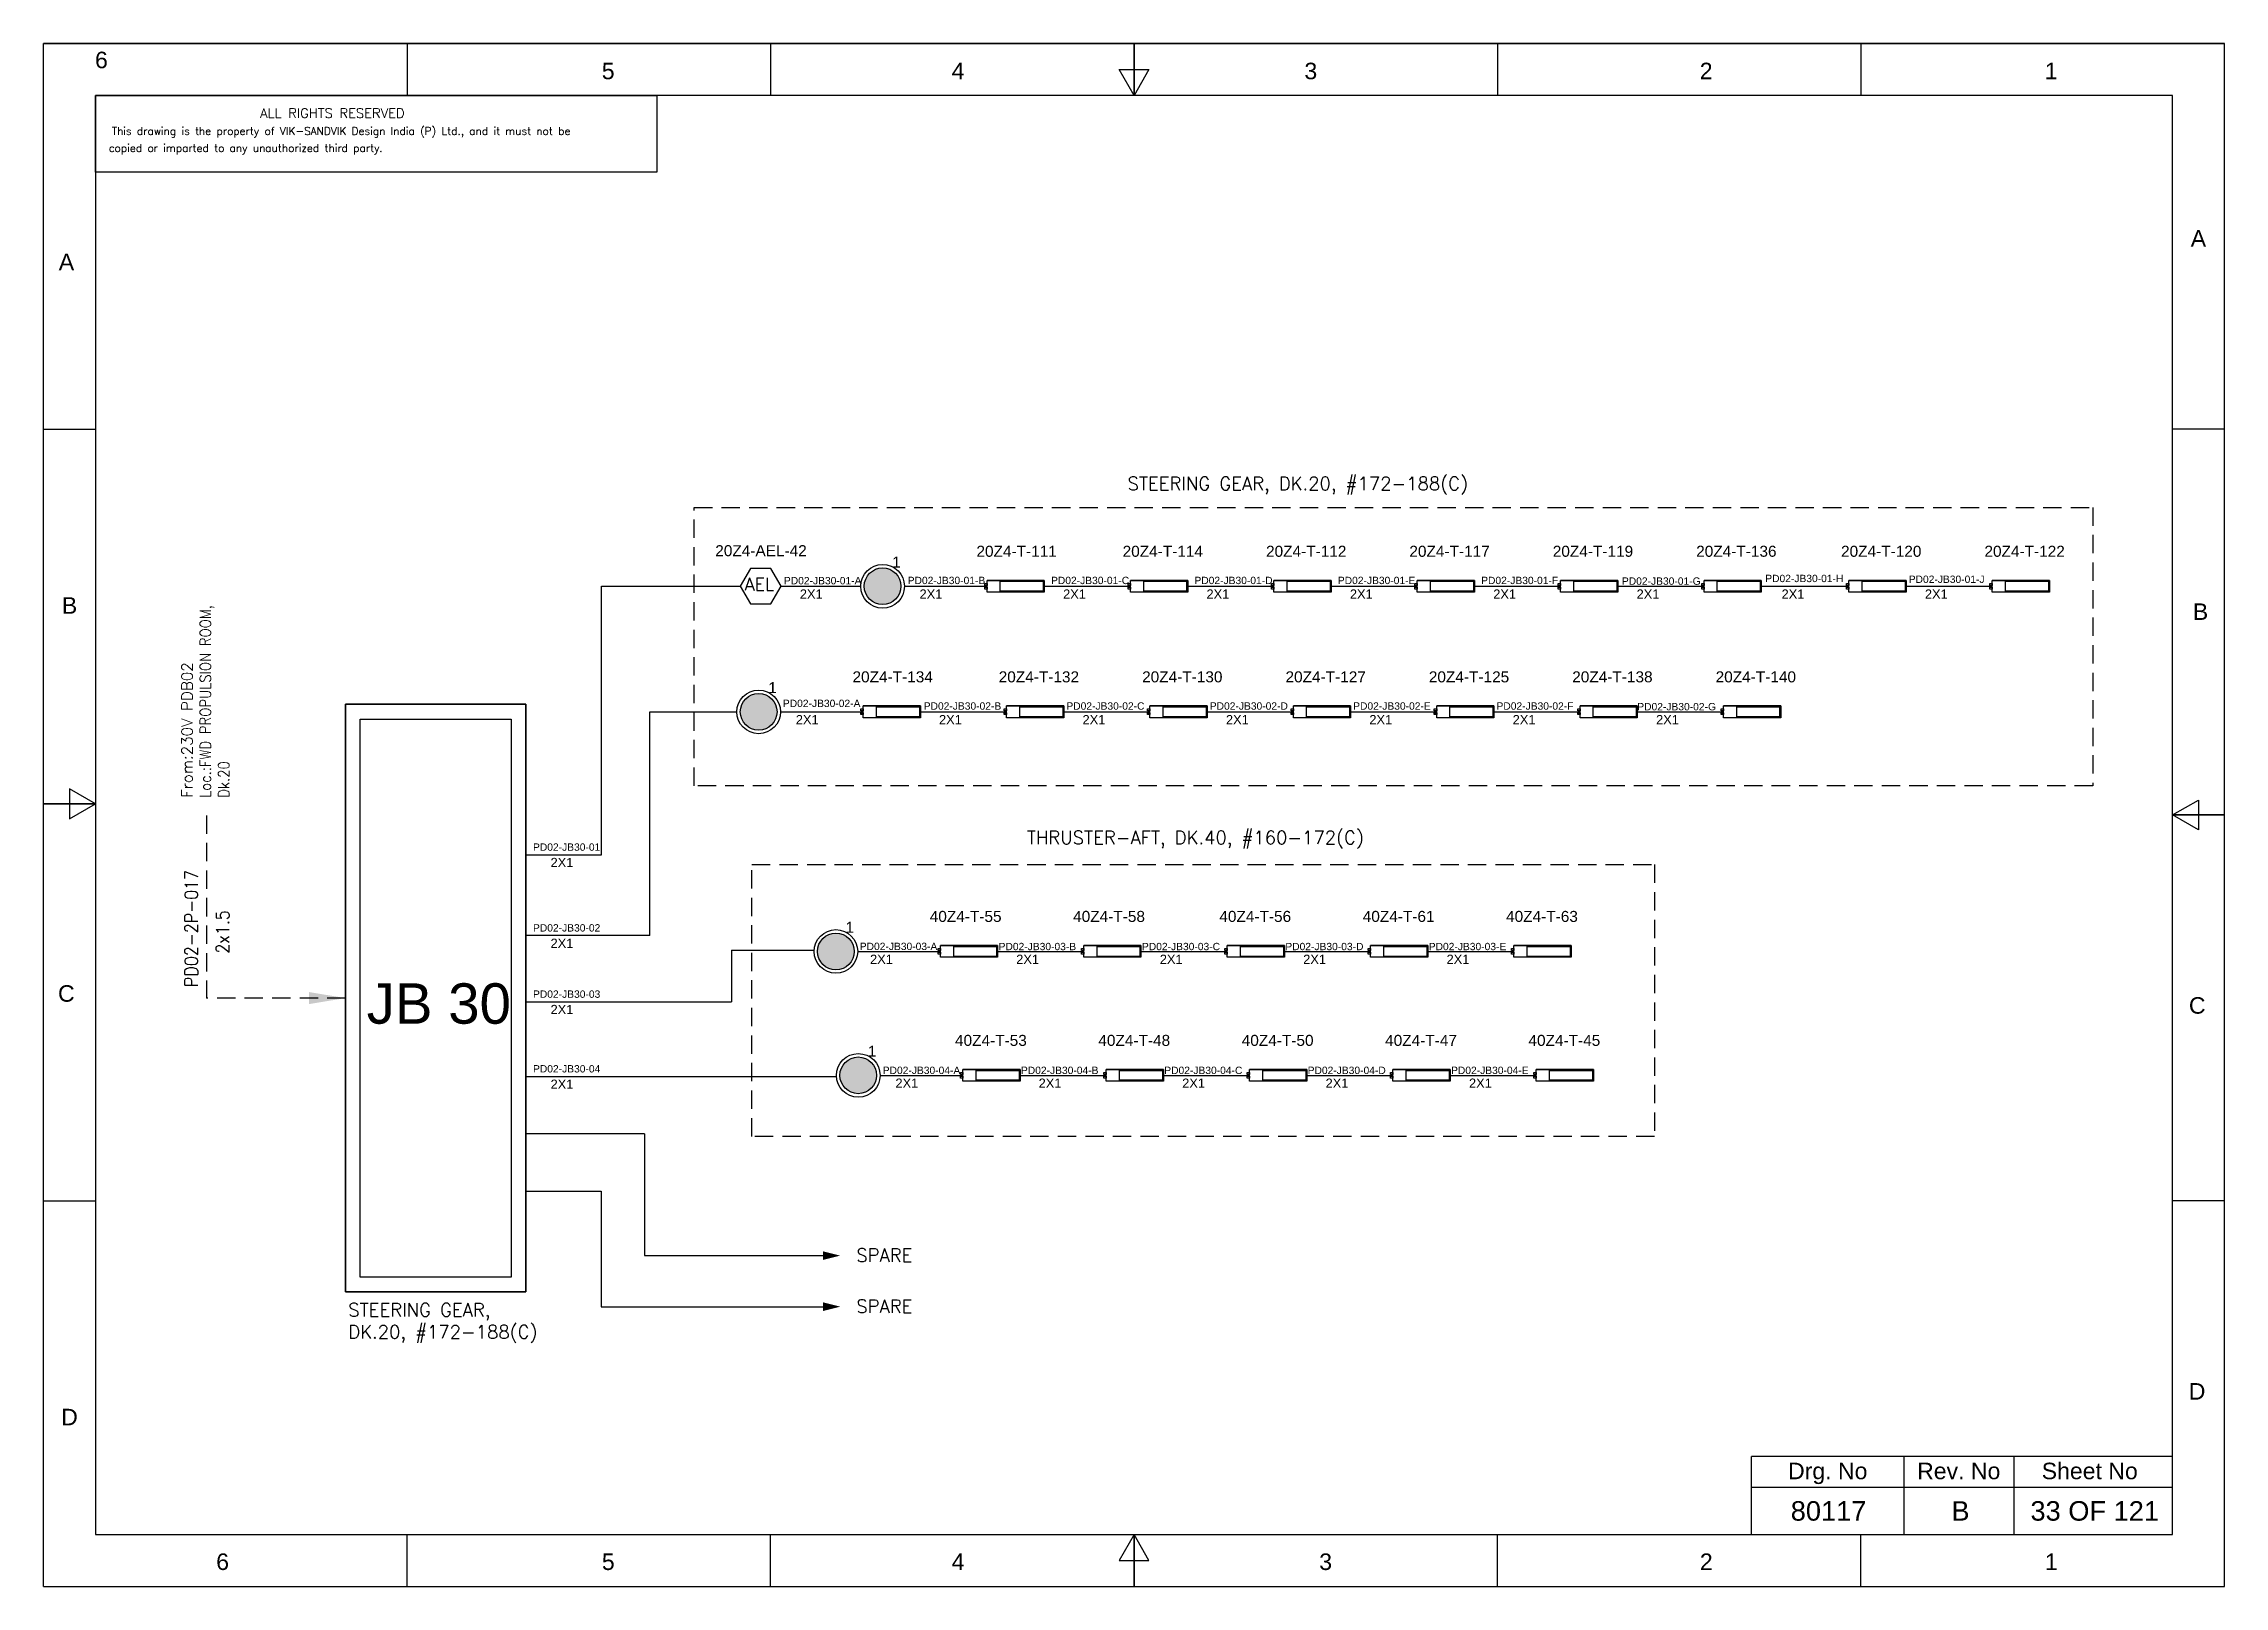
# Model space of a CAD drawing. Header units: inches. Extents: x -3311 to 1429, y -713 to 2436.
# Drawn here: x 1132.2 to 1429.2, y 1612.5 to 1822.6 of the extents above; entities that cross this region are included whole.
import ezdxf
from ezdxf.enums import TextEntityAlignment as Align

# ---------------------------------------------------------------- set-up
doc = ezdxf.new("R2010")
doc.units = ezdxf.units.IN
doc.linetypes.add('HIDDEN', pattern=[0.375, 0.25, -0.125])
doc.linetypes.add('SOLID', pattern=[0])
for name, color, linetype, lineweight in [('ELEC_TXT-025', 1, 'Continuous', 25), ('HEL-025', 1, 'Continuous', 25), ('HEL-035', 2, 'Continuous', 35)]:
    doc.layers.add(name, color=color, linetype=linetype, lineweight=lineweight)
doc.layers.add('LINE', color=3, linetype='SOLID')
doc.styles.add('_NORMAL', font='arial.ttf')
doc.styles.add('ROMANS', font='simplex.shx', dxfattribs={"width": 0.88})
doc.styles.get("Standard").update_dxf_attribs({"font": 'arial.ttf'})
doc.dimstyles.get("Standard").update_dxf_attribs({"dimtxt": 0.18, "dimasz": 0.18, "dimexe": 0.18, "dimexo": 0.0625, "dimgap": 0.09, "dimtad": 0, "dimtih": 1, "dimtoh": 1, "dimdec": 4, "dimzin": 0, "dimdsep": 46, "dimtxsty": 'Standard', "dimcen": 0.09, "dimadec": 0, "dimazin": 0, "dimtfac": 1, "dimtdec": 4, "dimtofl": 0, "dimtmove": 0, "dimatfit": 3, "dimfxl": 1, "dimtolj": 1, "dimtzin": 0, "dimarcsym": 0})

msp = doc.modelspace()

# ---------------------------------------------------------------- texts
at = {"color": 7}
for s, height, p in [('PD02-JB30-01-A', 1, (1233.06, 1748.93)), ('PD02-JB30-01-B', 1, (1249.92, 1748.96, -0.03)), ('PD02-JB30-01-C', 1, (1269.44, 1748.96, -0.05)), ('PD02-JB30-01-D', 1, (1288.97, 1748.96, -0.08)), ('PD02-JB30-01-E', 1, (1308.5, 1748.96, -0.11)), ('PD02-JB30-01-F', 1, (1328.02, 1748.96, -0.13)), ('PD02-JB30-01-G', 1, (1347.19, 1748.87, -0.16)), ('PD02-JB30-01-H', 1, (1366.71, 1749.23, -0.16)), ('PD02-JB30-01-J', 1, (1386.25, 1749.12, -0.16)), ('2X1', 1.25, (1235.23, 1746.98)), ('2X1', 1.25, (1251.53, 1746.98, -0.03)), ('2X1', 1.25, (1271.08, 1746.98, -0.05)), ('2X1', 1.25, (1290.61, 1746.98, -0.08)), ('2X1', 1.25, (1310.14, 1746.98, -0.11)), ('2X1', 1.25, (1329.66, 1746.98, -0.13)), ('2X1', 1.25, (1349.19, 1746.98, -0.16)), ('2X1', 1.25, (1368.93, 1746.98, -0.14)), ('2X1', 1.25, (1388.45, 1746.98, -0.16)), ('PD02-JB30-02-A', 1, (1232.92, 1732.22)), ('PD02-JB30-02-B', 1, (1252.1, 1731.86, -0.03)), ('PD02-JB30-02-C', 1, (1271.53, 1731.86, -0.05)), ('PD02-JB30-02-D', 1, (1291.06, 1731.86, -0.08)), ('PD02-JB30-02-E', 1, (1310.59, 1731.86, -0.11)), ('PD02-JB30-02-F', 1, (1330.11, 1731.86, -0.14)), ('PD02-JB30-02-G', 1, (1349.28, 1731.77, -0.16)), ('2X1', 1.25, (1234.68, 1729.88)), ('2X1', 1.25, (1254.18, 1729.88, -0.03)), ('2X1', 1.25, (1273.73, 1729.88, -0.05)), ('2X1', 1.25, (1293.26, 1729.88, -0.08)), ('2X1', 1.25, (1312.79, 1729.88, -0.11)), ('2X1', 1.25, (1332.31, 1729.88, -0.14)), ('2X1', 1.25, (1351.84, 1729.88, -0.16)), ('PD02-JB30-01', 1, (1198.89, 1712.65)), ('2X1', 1.25, (1201.28, 1710.43)), ('PD02-JB30-02', 1, (1198.89, 1701.65)), ('2X1', 1.25, (1201.28, 1699.43)), ('PD02-JB30-03-A', 1, (1243.39, 1699.13)), ('PD02-JB30-03-B', 1, (1262.3, 1699.11, -0.03)), ('PD02-JB30-03-C', 1, (1281.82, 1699.11, -0.05)), ('PD02-JB30-03-D', 1, (1301.35, 1699.11, -0.08)), ('PD02-JB30-03-E', 1, (1320.88, 1699.11, -0.11)), ('2X1', 1.25, (1244.79, 1697.25, -0.03)), ('2X1', 1.25, (1264.7, 1697.25, -0.05)), ('2X1', 1.25, (1284.25, 1697.25, -0.08)), ('2X1', 1.25, (1303.78, 1697.25, -0.11)), ('2X1', 1.25, (1323.31, 1697.25, -0.14)), ('PD02-JB30-03', 1, (1198.89, 1692.63)), ('2X1', 1.25, (1201.28, 1690.41, 0.04)), ('PD02-JB30-04', 1, (1198.89, 1682.46)), ('2X1', 1.25, (1201.28, 1680.24)), ('PD02-JB30-04-A', 1, (1246.52, 1682.25)), ('2X1', 1.25, (1248.25, 1680.38)), ('PD02-JB30-04-B', 1, (1265.34, 1682.25, -0.03)), ('2X1', 1.25, (1267.75, 1680.38, -0.03)), ('PD02-JB30-04-C', 1, (1284.86, 1682.25, -0.05)), ('2X1', 1.25, (1287.3, 1680.38, -0.05)), ('PD02-JB30-04-D', 1, (1304.39, 1682.25, -0.08)), ('2X1', 1.25, (1306.83, 1680.38, -0.08)), ('PD02-JB30-04-E', 1, (1323.92, 1682.25, -0.11)), ('2X1', 1.25, (1326.36, 1680.38, -0.11))]:
    msp.add_text(s, height=height, dxfattribs=at).set_placement(p)
at = {"color": 7, "lineweight": 30}
msp.add_text('JB 30', height=5.5, dxfattribs=at).set_placement((1186.06, 1691.85), align=Align.MIDDLE_CENTER)
at = {"color": 7}
for s, height, p in [('Drg. No', 2.246, (1375.22, 1628.2)), ('Rev. No', 2.246, (1393.06, 1628.2)), ('Sheet No', 2.246, (1410.9, 1628.2)), ('80117', 2.653, (1375.33, 1622.76)), ('B', 2.65, (1393.3, 1622.76)), ('33 OF 121', 2.653, (1411.58, 1622.76))]:
    msp.add_text(s, height=height, dxfattribs=at).set_placement(p, align=Align.MIDDLE_CENTER)
at = {"color": 7, "char_height": 1.8, "attachment_point": 1, "style": '_NORMAL'}
for s, insert, width in [('{\\Fromans|c0;\\C2;STEERING GEAR, DK.20, #172-188(C)}', (1279.86, 1763.55), 74.1776), ('{\\Fromans|c0;\\C2;THRUSTER-AFT, DK.40, #160-172(C)}', (1266.14, 1715.36, -0.03), 74.1776), ('{\\Fromans|c0;\\C2;SPARE}', (1242.92, 1658.48), 8.1658), ('{\\Fromans|c0;\\C2;SPARE}', (1242.92, 1651.52), 8.1658), ('{\\Fromans|c0;\\C2;STEERING GEAR, \\PDK.20, #172-188(C)}', (1173.73, 1651.03), 74.1776)]:
    msp.add_mtext(s, dxfattribs=dict(at, insert=insert, width=width))
at = {"color": 7, "insert": (1151.02, 1719.86), "char_height": 1.5, "width": 36.8884, "attachment_point": 1, "rotation": 90}
msp.add_mtext('{\\Fromans|c0;\\C2;From:230V PDB02\\P\\Fsimplex|c0;\\W0.88;Loc.:FWD PROPULSION ROOM,      \\PDk.20}', dxfattribs=at)
at = {"color": 7, "insert": (1151.45, 1694.09), "char_height": 1.8, "width": 17.1296, "attachment_point": 1, "rotation": 90, "style": '_NORMAL'}
msp.add_mtext('{\\Fromans|c0;\\W0.88;PD02-2P-017}', dxfattribs=at)
at = {"color": 7, "insert": (1155.72, 1698.65), "char_height": 1.8, "attachment_point": 1, "rotation": 90, "style": '_NORMAL'}
msp.add_mtext('{\\Fsimplex|c0;\\W0.88;2x1.5}', dxfattribs=at)

# ---------------------------------------------------------------- blocks, each defined once
blk = doc.blocks.new('2A')
at = {"color": 7, "lineweight": -3, "ltscale": 2.5}
blk.add_line((790.02, 1997.62, -0.03), (782.23, 1997.62, -0.03), dxfattribs=at)
at = {"color": 7, "lineweight": -3, "ltscale": 2.5, "elevation": -0.03}
for points in [[(781.91, 1997.21), (782.23, 1997.21), (782.23, 1996.94), (781.91, 1996.94)], [(781.91, 1996.7), (782.23, 1996.7), (782.23, 1996.44), (781.91, 1996.44)], [(782.23, 1997.62), (790.02, 1997.62), (790.02, 1996.02), (782.23, 1996.02)], [(784.03, 1997.5), (789.88, 1997.5), (789.88, 1996.14), (784.03, 1996.14)]]:
    blk.add_lwpolyline(points, close=True, dxfattribs=at)
blk = doc.blocks.new('LED TUBE LIGHT 30W')
blk.add_blockref('2A', (179.91, -357.89))
blk.add_attdef('TAG_NO.', (962.52, 1642.97), '', height=1.5)
blk = doc.blocks.new('AEL')
at = {"color": 4}
blk.add_lwpolyline([(989.98, -190.09), (992.75, -190.09), (994.14, -187.69), (992.75, -185.28), (989.98, -185.28), (988.59, -187.69)], close=True, dxfattribs=at)
at = {"color": 4, "style": 'ROMANS'}
blk.add_text('AEL', height=1.725, dxfattribs=at).set_placement((989.2, -188.27))
blk = doc.blocks.new('AEL_L')
blk.add_blockref('AEL', (0, 0))
blk.add_attdef('TAG_NO', (986.55, -183.59), '', height=1.5)
blk = doc.blocks.new('fr')
at = {"color": 7, "linetype": 'Continuous'}
for p, q in [((33763.99, 4500.4), (33466.99, 4500.4)), ((33466.99, 4500.4), (33763.99, 4500.4)), ((33466.99, 4290.33), (33466.99, 4500.4)), ((33516.49, 4500.4), (33516.49, 4493.33)), ((33565.99, 4500.4), (33565.99, 4493.33)), ((33615.49, 4500.4), (33615.49, 4493.33)), ((33615.49, 4493.33), (33615.49, 4500.4)), ((33615.49, 4500.4), (33615.49, 4493.33)), ((33664.99, 4500.4), (33664.99, 4493.33)), ((33714.49, 4500.4), (33714.49, 4493.33)), ((33763.99, 4290.33), (33763.99, 4500.4)), ((33763.99, 4290.33), (33763.99, 4500.4)), ((33615.49, 4493.33), (33613.45, 4496.87)), ((33613.45, 4496.87), (33617.53, 4496.87)), ((33617.53, 4496.87), (33615.49, 4493.33)), ((33756.92, 4493.33), (33474.06, 4493.33)), ((33474.06, 4493.33), (33474.06, 4297.41)), ((33756.92, 4297.41), (33756.92, 4493.33)), ((33466.99, 4447.89), (33474.06, 4447.89)), ((33763.99, 4447.89), (33756.92, 4447.89)), ((33474.06, 4396.87), (33470.53, 4398.91)), ((33470.53, 4398.91), (33470.53, 4394.83)), ((33466.99, 4396.87), (33474.06, 4396.87)), ((33474.06, 4396.87), (33466.99, 4396.87)), ((33466.99, 4396.87), (33474.06, 4396.87)), ((33470.53, 4394.83), (33474.06, 4396.87)), ((33756.92, 4395.37), (33760.45, 4397.41)), ((33760.45, 4397.41), (33760.45, 4393.33)), ((33763.99, 4395.37), (33756.92, 4395.37)), ((33760.45, 4393.33), (33756.92, 4395.37)), ((33756.92, 4395.37), (33763.99, 4395.37)), ((33763.99, 4395.37), (33756.92, 4395.37)), ((33466.99, 4342.85), (33474.06, 4342.85)), ((33763.99, 4342.85), (33756.92, 4342.85)), ((33474.06, 4297.41), (33756.92, 4297.41)), ((33516.49, 4290.33), (33516.49, 4297.41)), ((33565.99, 4290.33), (33565.99, 4297.41)), ((33615.49, 4297.41), (33613.45, 4293.87)), ((33615.49, 4290.33), (33615.49, 4297.41)), ((33617.53, 4293.87), (33615.49, 4297.41)), ((33615.49, 4297.41), (33615.49, 4290.33)), ((33615.49, 4290.33), (33615.49, 4297.41)), ((33664.99, 4290.33), (33664.99, 4297.41)), ((33714.49, 4290.33), (33714.49, 4297.41)), ((33613.45, 4293.87), (33617.53, 4293.87)), ((33466.99, 4290.33), (33763.99, 4290.33)), ((33466.99, 4290.33), (33763.99, 4290.33))]:
    blk.add_line(p, q, dxfattribs=at)
at = {"color": 7, "style": '_NORMAL'}
for s, p in [('6', (33474.86, 4498.18)), ('5', (33543.88, 4496.68)), ('4', (33591.52, 4496.68)), ('3', (33639.57, 4496.68)), ('2', (33693.41, 4496.68)), ('1', (33740.39, 4496.68)), ('A', (33760.45, 4473.88)), ('A', (33470.1, 4470.68)), ('B', (33470.52, 4423.9)), ('B', (33760.74, 4423.06)), ('C', (33470.08, 4371.07)), ('C', (33760.29, 4369.44)), ('D', (33760.27, 4316.89)), ('D', (33470.51, 4313.39)), ('6', (33491.37, 4293.69)), ('5', (33543.89, 4293.69)), ('4', (33591.53, 4293.69)), ('3', (33641.59, 4293.69)), ('2', (33693.43, 4293.69)), ('1', (33740.41, 4293.69))]:
    blk.add_text(s, height=2.25, dxfattribs=at).set_placement(p, align=Align.MIDDLE_CENTER)
blk = doc.blocks.new('A$C4BAD7D21')
at = {"layer": 'HEL-025'}
blk.add_lwpolyline([(-34000, 0), (-34000, 2086), (-18714, 2086), (-18714, 0)], close=True, dxfattribs=at)
at = {"layer": 'HEL-025', "style": 'ROMANS'}
for s, p in [('This drawing is the property of VIK-SANDVIK Design India (P) Ltd., and it must not be', (-33558, 1016)), (' copied or imparted to any unauthorized third party.', (-33785, 550))]:
    blk.add_text(s, height=210, dxfattribs=at).set_placement(p)
at = {"layer": 'HEL-035', "style": 'ROMANS'}
blk.add_text('     ALL RIGHTS RESERVED', height=262.5, dxfattribs=at).set_placement((-30497, 1476))
blk = doc.blocks.new('FIXED_KEY_SWITCH')
h = blk.add_hatch(color=1)
h.dxf.hatch_style = 1
edge = h.paths.add_edge_path()
edge.add_arc((848.13, 1737.46), 2.5, 0, 360)
at = {"color": 1}
blk.add_circle((848.13, 1737.46), 2.5, dxfattribs=at)
at = {"color": 7, "insert": (849.44, 1741.5), "char_height": 1.5, "attachment_point": 1, "style": '_NORMAL'}
blk.add_mtext_dynamic_manual_height_columns('1', width=1.5, gutter_width=7.5, heights=[0], dxfattribs=at)
blk = doc.blocks.new('SWT')
blk.add_blockref('FIXED_KEY_SWITCH', (0, 0))
blk.add_attdef('TAG_NO', (844.55, 1741.11), '', height=1.5)

# ---------------------------------------------------------------- linework, layer by layer
for p, q in [((1208.23, 1712.1), (1208.23, 1748.66, 0.01)), ((1214.07, 1674.11), (1197.91, 1674.11))]:
    msp.add_line(p, q)
at = {"color": 7, "linetype": 'Continuous'}
for p, q in [((1422.16, 1630.15), (1364.85, 1630.15)), ((1364.85, 1619.56), (1364.85, 1630.15)), ((1385.62, 1619.56), (1385.62, 1630.15)), ((1400.63, 1619.56), (1400.63, 1630.15)), ((1364.85, 1625.97), (1422.16, 1625.97))]:
    msp.add_line(p, q, dxfattribs=at)
at = {"linetype": 'HIDDEN', "ltscale": 10}
msp.add_lwpolyline([(1220.82, 1759.4), (1411.33, 1759.4), (1411.33, 1721.5), (1220.82, 1721.5)], close=True, dxfattribs=at)
msp.add_lwpolyline([(1154.44, 1717.47), (1154.44, 1692.59)], dxfattribs=at)
at = {"linetype": 'HIDDEN', "ltscale": 10, "elevation": -0.03}
msp.add_lwpolyline([(1228.71, 1710.76), (1351.61, 1710.76), (1351.61, 1673.76), (1228.71, 1673.76)], close=True, dxfattribs=at)
for points in [[(1238.37, 1657.52, 1.18, 0, 0), (1240.73, 1657.52, 0, 0, 0)], [(1238.37, 1650.57, 1.18, 0, 0), (1240.73, 1650.57, 0, 0, 0)]]:
    msp.add_lwpolyline(points, format="xyseb")
at = {"layer": 'LINE', "color": 0}
for p, q in [((1208.23, 1748.66, 0.01), (1227.12, 1748.66)), ((1232.67, 1748.66), (1243.52, 1748.66, -0.03)), ((1249.47, 1748.66, -0.03), (1260.72, 1748.66, -0.05)), ((1268.52, 1748.66, -0.05), (1280.25, 1748.66, -0.08)), ((1288.05, 1748.66, -0.08), (1299.78, 1748.66, -0.11)), ((1307.58, 1748.66, -0.11), (1319.3, 1748.66, -0.13)), ((1327.1, 1748.66, -0.13), (1338.83, 1748.66, -0.16)), ((1346.63, 1748.66, -0.16), (1358.36, 1748.66, -0.19)), ((1366.16, 1748.66, -0.19), (1378.09, 1748.66, -0.16)), ((1385.89, 1748.66, -0.16), (1397.62, 1748.66, -0.19)), ((1173.36, 1732.59), (1173.36, 1652.59)), ((1197.91, 1732.59), (1173.36, 1732.59)), ((1197.91, 1652.59), (1197.91, 1732.59)), ((1214.8, 1701.1), (1214.8, 1731.56, 0.03)), ((1214.8, 1731.56, 0.02), (1226.65, 1731.56, 0)), ((1232.59, 1731.56, 0), (1243.85, 1731.56, -0.03)), ((1251.65, 1731.56, -0.03), (1263.38, 1731.56, -0.05)), ((1271.17, 1731.56, -0.05), (1282.9, 1731.56, -0.08)), ((1290.7, 1731.56, -0.08), (1302.43, 1731.56, -0.11)), ((1310.23, 1731.56, -0.11), (1321.96, 1731.56, -0.14)), ((1329.75, 1731.56, -0.14), (1341.48, 1731.56, -0.16)), ((1349.28, 1731.56, -0.16), (1361.01, 1731.56, -0.19)), ((1197.91, 1712.1), (1208.23, 1712.1)), ((1214.8, 1701.1), (1197.91, 1701.1)), ((1225.92, 1699.12), (1225.92, 1692.08)), ((1225.92, 1699.12), (1237.17, 1699.12, -0.03)), ((1243.11, 1698.94, -0.03), (1254.37, 1698.94, -0.05)), ((1262.17, 1698.94, -0.05), (1273.89, 1698.94, -0.08)), ((1281.69, 1698.94, -0.08), (1293.42, 1698.94, -0.11)), ((1301.22, 1698.94, -0.11), (1312.95, 1698.94, -0.14)), ((1320.75, 1698.94, -0.14), (1332.47, 1698.94, -0.16)), ((1197.91, 1692.08, 0.06), (1225.92, 1692.08, 0.01)), ((1197.91, 1681.91), (1240.22, 1681.91)), ((1246.16, 1682.06, 0), (1257.42, 1682.06, -0.03)), ((1265.22, 1682.06, -0.03), (1276.94, 1682.06, -0.05)), ((1284.74, 1682.06, -0.05), (1296.47, 1682.06, -0.08)), ((1304.27, 1682.06, -0.08), (1316, 1682.06, -0.11)), ((1323.8, 1682.06, -0.11), (1335.53, 1682.06, -0.14)), ((1214.07, 1674.11), (1214.07, 1657.52)), ((1197.91, 1666.3), (1208.15, 1666.3)), ((1208.15, 1666.3), (1208.15, 1650.57)), ((1214.07, 1657.52), (1238.46, 1657.52)), ((1173.36, 1652.59), (1197.91, 1652.59)), ((1208.15, 1650.57), (1238.46, 1650.57))]:
    msp.add_line(p, q, dxfattribs=at)
for points in [[(1173.36, 1732.59), (1197.91, 1732.59), (1197.91, 1652.59), (1173.36, 1652.59)], [(1175.36, 1730.59), (1195.91, 1730.59), (1195.91, 1654.59), (1175.36, 1654.59)]]:
    msp.add_lwpolyline(points, close=True, dxfattribs=at)
for centre in [(1246.5, 1748.66, -0.03), (1229.62, 1731.56), (1240.14, 1698.94, -0.03), (1243.19, 1682.06)]:
    msp.add_circle(centre, 2.97, dxfattribs=at)

# ---------------------------------------------------------------- block references
for name, p in [('fr', (-32334.75, -2677.85)), ('SWT', (398.37, 11.21, -0.03)), ('SWT', (381.49, -5.89)), ('SWT', (392.01, -38.52, -0.03)), ('SWT', (395.06, -55.39))]:
    msp.add_blockref(name, p)
ref = msp.add_blockref('AEL_L', (238.53, 1936.35))
ref.add_attrib('TAG_NO', '20Z4-AEL-42', (1223.71, 1752.76), dxfattribs={"color": 4, "height": 1.5})
ref = msp.add_blockref('LED TUBE LIGHT 30W', (298.59, 109.74, -0.03))
ref.add_attrib('TAG_NO.', '20Z4-T-111', (1259.28, 1752.68, -0.03), dxfattribs={"height": 1.5})
ref = msp.add_blockref('LED TUBE LIGHT 30W', (318.12, 109.74, -0.05))
ref.add_attrib('TAG_NO.', '20Z4-T-114', (1279.19, 1752.68, -0.05), dxfattribs={"height": 1.5})
ref = msp.add_blockref('LED TUBE LIGHT 30W', (337.65, 109.74, -0.08))
ref.add_attrib('TAG_NO.', '20Z4-T-112', (1298.72, 1752.68, -0.08), dxfattribs={"height": 1.5})
ref = msp.add_blockref('LED TUBE LIGHT 30W', (357.17, 109.74, -0.11))
ref.add_attrib('TAG_NO.', '20Z4-T-117', (1318.24, 1752.68, -0.11), dxfattribs={"height": 1.5})
ref = msp.add_blockref('LED TUBE LIGHT 30W', (376.7, 109.74, -0.13))
ref.add_attrib('TAG_NO.', '20Z4-T-119', (1337.77, 1752.68, -0.13), dxfattribs={"height": 1.5})
ref = msp.add_blockref('LED TUBE LIGHT 30W', (396.23, 109.74, -0.16))
ref.add_attrib('TAG_NO.', '20Z4-T-136', (1357.3, 1752.68, -0.16), dxfattribs={"height": 1.5})
ref = msp.add_blockref('LED TUBE LIGHT 30W', (415.96, 109.74, -0.14))
ref.add_attrib('TAG_NO.', '20Z4-T-120', (1377.03, 1752.68, -0.14), dxfattribs={"height": 1.5})
ref = msp.add_blockref('LED TUBE LIGHT 30W', (435.49, 109.74, -0.16))
ref.add_attrib('TAG_NO.', '20Z4-T-122', (1396.56, 1752.68, -0.16), dxfattribs={"height": 1.5})
ref = msp.add_blockref('LED TUBE LIGHT 30W', (281.72, 92.64))
ref.add_attrib('TAG_NO.', '20Z4-T-134', (1242.4, 1735.58), dxfattribs={"height": 1.5})
ref = msp.add_blockref('LED TUBE LIGHT 30W', (301.24, 92.64, -0.03))
ref.add_attrib('TAG_NO.', '20Z4-T-132', (1262.31, 1735.58, -0.03), dxfattribs={"height": 1.5})
ref = msp.add_blockref('LED TUBE LIGHT 30W', (320.77, 92.64, -0.05))
ref.add_attrib('TAG_NO.', '20Z4-T-130', (1281.84, 1735.58, -0.05), dxfattribs={"height": 1.5})
ref = msp.add_blockref('LED TUBE LIGHT 30W', (340.3, 92.64, -0.08))
ref.add_attrib('TAG_NO.', '20Z4-T-127', (1301.37, 1735.58, -0.08), dxfattribs={"height": 1.5})
ref = msp.add_blockref('LED TUBE LIGHT 30W', (359.82, 92.64, -0.11))
ref.add_attrib('TAG_NO.', '20Z4-T-125', (1320.89, 1735.58, -0.11), dxfattribs={"height": 1.5})
ref = msp.add_blockref('LED TUBE LIGHT 30W', (379.35, 92.64, -0.14))
ref.add_attrib('TAG_NO.', '20Z4-T-138', (1340.42, 1735.58, -0.14), dxfattribs={"height": 1.5})
ref = msp.add_blockref('LED TUBE LIGHT 30W', (398.88, 92.64, -0.16))
ref.add_attrib('TAG_NO.', '20Z4-T-140', (1359.95, 1735.58, -0.16), dxfattribs={"height": 1.5})
ref = msp.add_blockref('LED TUBE LIGHT 30W', (292.24, 60.01, -0.03))
ref.add_attrib('TAG_NO.', '40Z4-T-55', (1252.92, 1702.96, -0.03), dxfattribs={"height": 1.5})
ref = msp.add_blockref('LED TUBE LIGHT 30W', (311.76, 60.01, -0.05))
ref.add_attrib('TAG_NO.', '40Z4-T-58', (1272.45, 1702.96, -0.05), dxfattribs={"height": 1.5})
ref = msp.add_blockref('LED TUBE LIGHT 30W', (331.29, 60.01, -0.08))
ref.add_attrib('TAG_NO.', '40Z4-T-56', (1292.36, 1702.96, -0.08), dxfattribs={"height": 1.5})
ref = msp.add_blockref('LED TUBE LIGHT 30W', (350.82, 60.01, -0.11))
ref.add_attrib('TAG_NO.', '40Z4-T-61', (1311.89, 1702.96, -0.11), dxfattribs={"height": 1.5})
ref = msp.add_blockref('LED TUBE LIGHT 30W', (370.34, 60.01, -0.14))
ref.add_attrib('TAG_NO.', '40Z4-T-63', (1331.41, 1702.96, -0.14), dxfattribs={"height": 1.5})
ref = msp.add_blockref('LED TUBE LIGHT 30W', (295.29, 43.14))
ref.add_attrib('TAG_NO.', '40Z4-T-53', (1256.36, 1686.08), dxfattribs={"height": 1.5})
ref = msp.add_blockref('LED TUBE LIGHT 30W', (314.81, 43.14, -0.03))
ref.add_attrib('TAG_NO.', '40Z4-T-48', (1275.88, 1686.08, -0.03), dxfattribs={"height": 1.5})
ref = msp.add_blockref('LED TUBE LIGHT 30W', (334.34, 43.14, -0.05))
ref.add_attrib('TAG_NO.', '40Z4-T-50', (1295.41, 1686.08, -0.05), dxfattribs={"height": 1.5})
ref = msp.add_blockref('LED TUBE LIGHT 30W', (353.87, 43.14, -0.08))
ref.add_attrib('TAG_NO.', '40Z4-T-47', (1314.94, 1686.08, -0.08), dxfattribs={"height": 1.5})
ref = msp.add_blockref('LED TUBE LIGHT 30W', (373.39, 43.14, -0.11))
ref.add_attrib('TAG_NO.', '40Z4-T-45', (1334.46, 1686.08, -0.11), dxfattribs={"height": 1.5})
at = {"layer": 'ELEC_TXT-025', "color": 0, "xscale": 0.005, "yscale": 0.005, "zscale": 0.005}
msp.add_blockref('A$C4BAD7D21', (1309.31, 1805.05), dxfattribs=at)

msp.set_redraw_order([(e.dxf.handle, doc.entitydb.next_handle()) for e in msp.query("TEXT MTEXT ATTDEF DIMENSION ARC_DIMENSION")])  # texts and dimensions are drawn at this point

# ---------------------------------------------------------------- leaders
at = {"linetype": 'HIDDEN', "ltscale": 10}
msp.add_leader([(1173.36, 1692.59), (1154.44, 1692.59)], dimstyle='Standard', override={"dimasz": 5, "dimarcsym": 1}, dxfattribs=at)

doc.saveas('drawing.dxf')
